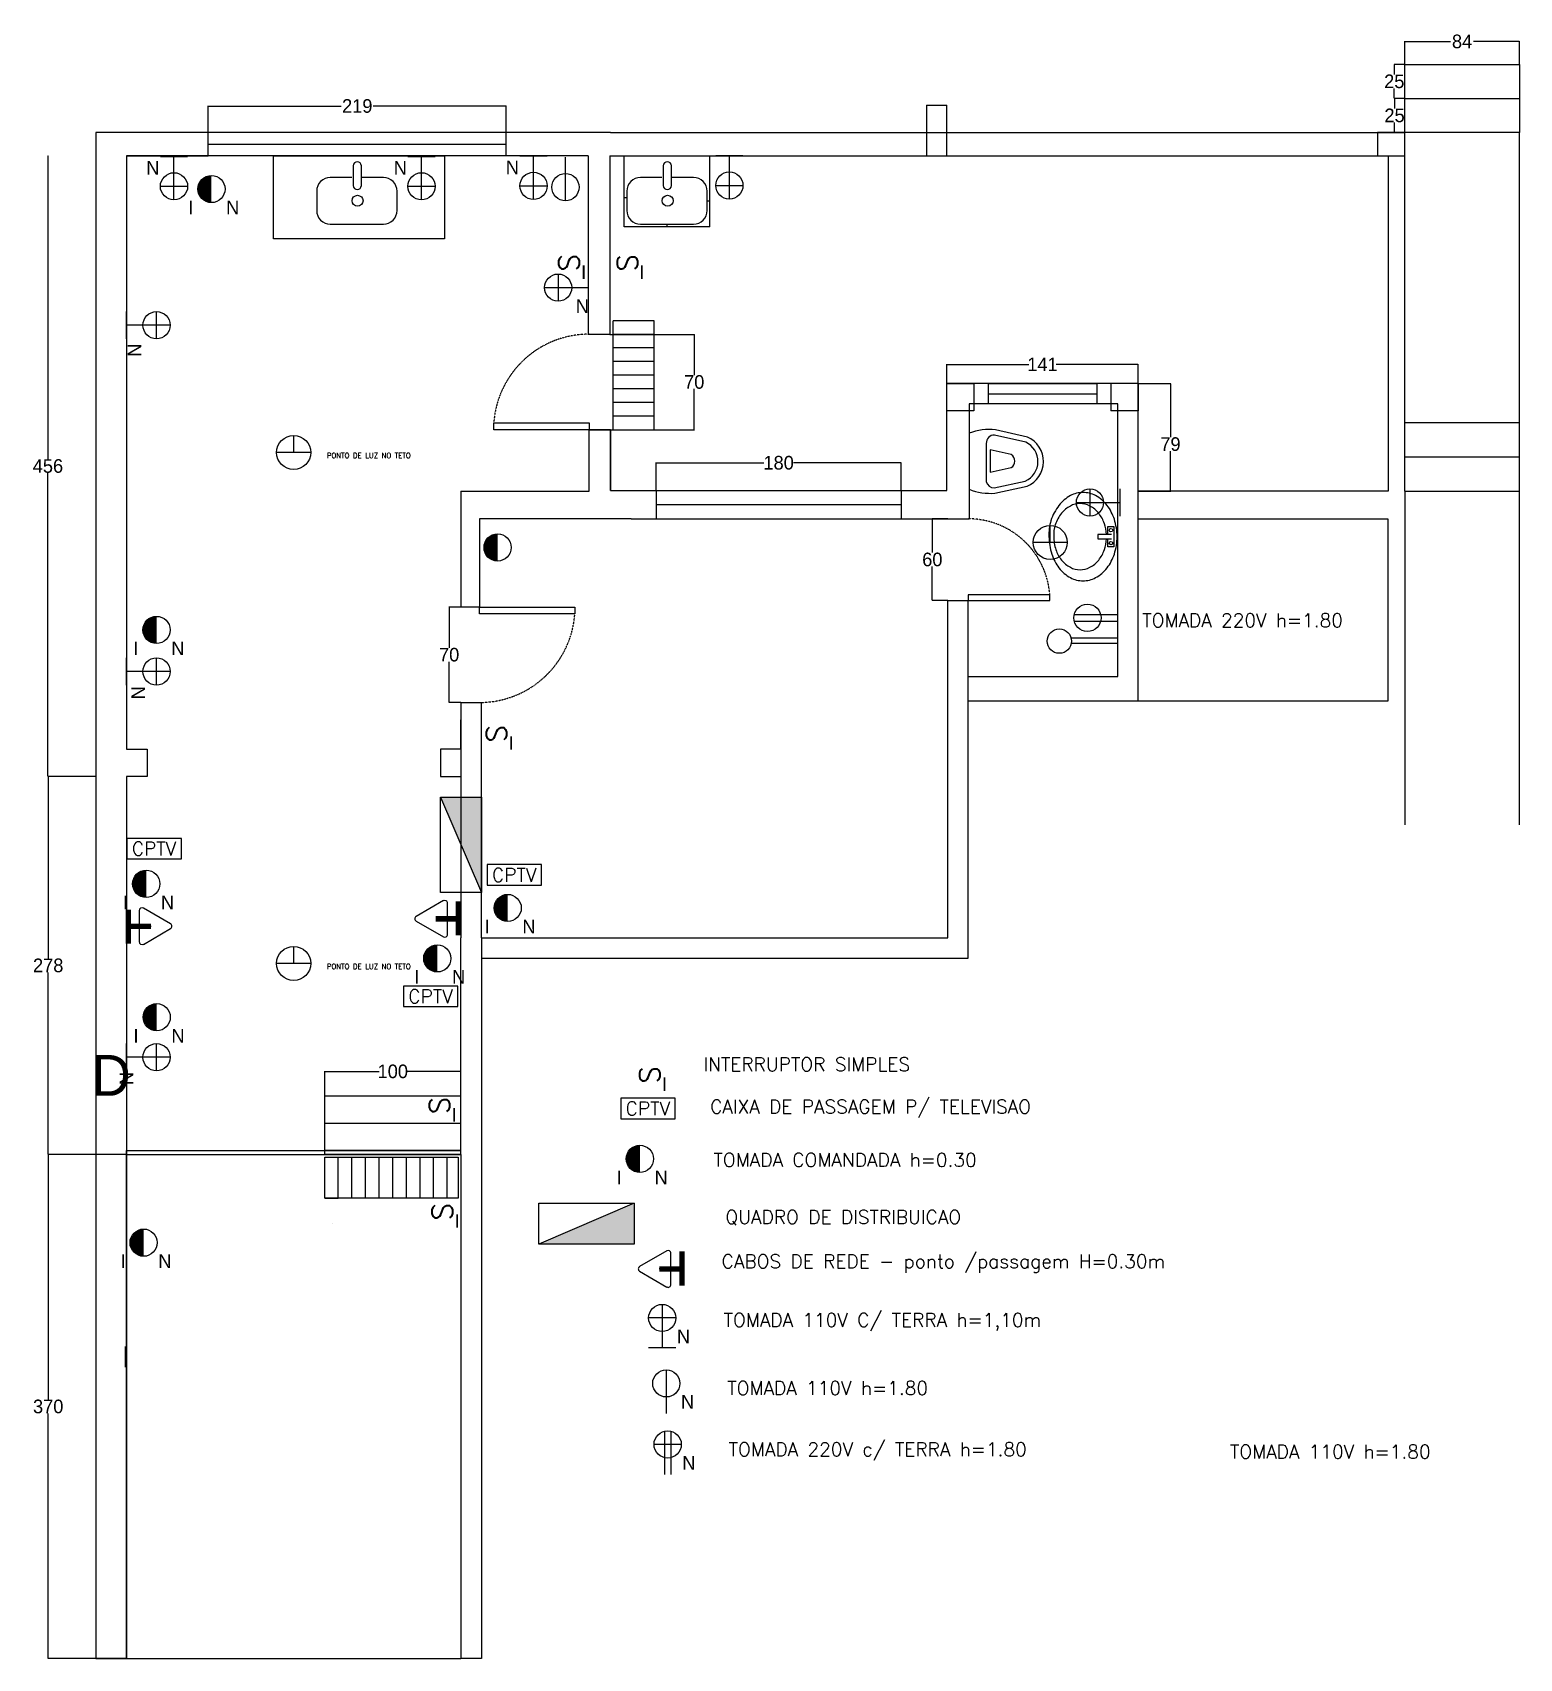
# Model space of a CAD drawing. Header units: inches. Extents: x -2639 to 1871, y -2753 to 207.
# Drawn here: x -424 to 668, y -986 to 207 of the extents above; entities that cross this region are included whole.
import ezdxf
from ezdxf.enums import TextEntityAlignment as Align

# ---------------------------------------------------------------- set-up
doc = ezdxf.new("R2010")
doc.units = ezdxf.units.IN
doc.header["$MEASUREMENT"] = 0
doc.linetypes.add('DASHED2', pattern=[0.375, 0.25, -0.125])
for name, color, linetype in [('2-MATERIAIS', 230, 'Continuous'), ('AMPLIACAO', 1, 'Continuous'), ('COTACAO', 230, 'Continuous'), ('COTAS-TEXTOS', 1, 'Continuous'), ('ELET-PONTOS', 5, 'Continuous'), ('ELETRICA-COMAND', 230, 'Continuous'), ('FEATURES', 1, 'Continuous'), ('PORTAS', 1, 'Continuous'), ('PTOSTEL', 5, 'Continuous'), ('PTSOMTV', 5, 'Continuous')]:
    doc.layers.add(name, color=color, linetype=linetype)
doc.styles.add('ROMANS', font='romans')
doc.dimstyles.new('Copy of Standard', dxfattribs={"dimtxt": 10.0005, "dimasz": 0.18, "dimexe": 0.18, "dimexo": 0.0625, "dimgap": 0.09, "dimtad": 0, "dimtih": 1, "dimtoh": 1, "dimdec": 0, "dimzin": 0, "dimdsep": 46, "dimtxsty": 'Standard', "dimcen": 0.09, "dimadec": 0, "dimazin": 0, "dimtfac": 1, "dimtdec": 0, "dimtofl": 0, "dimtmove": 0, "dimatfit": 3, "dimfxl": 1, "dimtolj": 1, "dimtzin": 0, "dimarcsym": 0})

msp = doc.modelspace()

# ---------------------------------------------------------------- texts
at = {"layer": '2-MATERIAIS'}
for rotation, p in [(180, (-335.5, 107.9)), (180, (-153.7, 107.9)), (180, (-71.4, 108.3)), (270, (-348.9, -25.9)), (270, (-346.2, -277.4)), (270, (-354.8, -560.6))]:
    msp.add_text('N', height=10, rotation=rotation, dxfattribs=at).set_placement(p, align=Align.MIDDLE)
for s, p in [('I', (-307.5, 78.9)), ('N', (-276.8, 78.9)), ('N', (-20, 6.5)), ('I', (-347.9, -244.8)), ('N', (-317.1, -244.8)), ('I', (-355.4, -431.3)), ('N', (-324.7, -431.3)), ('I', (-89.9, -449)), ('N', (-59.2, -449)), ('I', (-141.6, -485.9)), ('N', (-110.8, -485.9)), ('I', (-347.8, -529.2)), ('N', (-317, -529.2)), ('I', (7.1, -633.2)), ('N', (37.9, -633.2)), ('I', (-357.3, -694.6)), ('N', (-326.6, -694.6)), ('N', (54.3, -749.9)), ('N', (57.3, -797.9)), ('N', (58.3, -842.8))]:
    msp.add_text(s, height=10, dxfattribs=at).set_placement(p, align=Align.MIDDLE)
at = {"layer": 'COTACAO', "color": 4}
msp.add_text('D', height=30, dxfattribs=at).set_placement((-380.6, -573.3))
at = {"layer": 'COTAS-TEXTOS', "color": 0, "style": 'ROMANS'}
for s, height, p in [('PONTO DE LUZ NO TETO', 3.75, (-207.6, -105.1)), ('TOMADA 220V h=1.80', 10, (391.3, -229.2)), ('PONTO DE LUZ NO TETO', 3.75, (-207.6, -480.2)), ('INTERRUPTOR SIMPLES', 10, (69, -555.1)), ('CAIXA DE PASSAGEM P/ TELEVISAO', 10, (73.9, -586.2)), ('TOMADA COMANDADA h=0.30', 10, (76.4, -625.3)), ('QUADRO DE DISTRIBUICAO', 10, (85.1, -667.3)), ('CABOS DE REDE - ponto /passagem H=0.30m ', 10, (82.3, -699.8)), ('TOMADA 110V C/ TERRA h=1,10m', 10, (83.8, -742.8)), ('TOMADA 110V h=1.80', 10, (86.5, -792.9)), ('TOMADA 220V c/ TERRA h=1.80', 10, (87.5, -837.8)), ('TOMADA 110V h=1.80', 10, (455.7, -839.6))]:
    msp.add_text(s, height=height, dxfattribs=at).set_placement(p)
at = {"layer": 'ELETRICA-COMAND'}
for p in [(-19, 31.4), (23.8, 31.3), (-72.2, -314.3), (40.3, -564.8), (-114.2, -587.3), (-112, -665.2)]:
    msp.add_text('I', height=10, rotation=180, dxfattribs=at).set_placement(p, align=Align.MIDDLE)
at = {"layer": 'PORTAS', "insert": (-204.8, -667), "char_height": 0.2, "width": 81.635, "attachment_point": 1}
msp.add_mtext('{\\fArial|b0|i0|c0|p34;GRELHA}', dxfattribs=at)

# ---------------------------------------------------------------- blocks, each defined once
blk = doc.blocks.new('PET-LAV')
for p, q in [((-2.75, 7.26), (-2.75, 8.85)), ((-2.75, 8.85), (2.68, 8.85)), ((2.68, 8.85), (2.68, 7.26)), ((-0.65, 7.26), (-2.75, 7.26)), ((-0.65, 8.21), (-0.65, 4.56)), ((-0.65, 4.56), (0.58, 4.56)), ((0.58, 4.56), (0.58, 8.21)), ((2.68, 7.26), (0.58, 7.26))]:
    blk.add_line(p, q)
blk.add_lwpolyline([(-11.9, 0.58, 0.123897), (-11.06, -2.79, 0.105642), (-8.43, -5.89, 0.087132), (-4.33, -8.04, 0.093483), (-0.04, -8.57, 0.077421), (4.63, -7.84, 0.087132), (8.36, -5.89, 0.105642), (10.98, -2.79, 0.123897), (11.83, 0.58, 0.123897), (10.98, 3.95, 0.105642), (8.36, 7.05, 0.087132), (4.63, 9, 0.077421), (-0.04, 9.73, 0.077421), (-4.7, 9, 0.087132), (-8.43, 7.05, 0.105642), (-11.06, 3.95, 0.123897)], format="xyb", close=True)
for points in [[(-0.65, 6.86, 0.065957), (-3.52, 6.32, 0.088789), (-6.31, 4.81, 0.105013), (-8.27, 2.42, 0.120301), (-8.91, -0.2, 0.120301)], [(-8.91, -0.2, 0.120301), (-8.27, -2.83, 0.105013), (-6.31, -5.21, 0.088789), (-3.24, -6.87, 0.096303), (-0.04, -7.28, 0.079957), (3.45, -6.72, 0.088789), (6.24, -5.21, 0.105013), (8.2, -2.83, 0.120301), (8.84, -0.2, 0.120301), (8.2, 2.42, 0.105013), (6.24, 4.81, 0.088789), (3.45, 6.32, 0.065957), (0.58, 6.86, 0.079957)]]:
    blk.add_lwpolyline(points, format="xyb")
for centre in [(-1.78, 8.09), (1.7, 8.09)]:
    blk.add_circle(centre, 0.457)
blk = doc.blocks.new('PIA1')
at = {"layer": 'FEATURES', "xscale": 0.0273264, "yscale": 0.0273264, "zscale": 0.0273264, "rotation": 90}
blk.add_blockref('PET-LAV', (0.266, 0.001), dxfattribs=at)
blk = doc.blocks.new('T24')
at = {"layer": 'ELET-PONTOS'}
for p, q in [((-2.4, -0.3), (-2.4, -32.2)), ((2.4, -0.3), (2.4, -32.2))]:
    blk.add_line(p, q, dxfattribs=at)
blk.add_circle((0, -10), 10, dxfattribs=at)
blk = doc.blocks.new('T7')
at = {"layer": 'ELET-PONTOS'}
for p, q in [((0, 0), (0, -32)), ((10, -10), (-10, -10)), ((10, -32), (-10, -32))]:
    blk.add_line(p, q, dxfattribs=at)
blk.add_circle((0, -10), 10, dxfattribs=at)
blk = doc.blocks.new('T4')
at = {"layer": 'ELET-PONTOS'}
blk.add_line((0, 0), (0, -32), dxfattribs=at)
blk.add_circle((0, -10), 10, dxfattribs=at)
blk = doc.blocks.new('QDDIST')
at = {"layer": 'ELET-PONTOS'}
for p, q in [((-35, 0), (-35, 30)), ((-35, 30), (35, 30)), ((35, 30), (-35, 0)), ((35, 30), (35, 0)), ((35, 0), (-35, 0))]:
    blk.add_line(p, q, dxfattribs=at)
blk.add_solid([(-35, 0), (35, 30), (35, 0)], dxfattribs=at)
blk = doc.blocks.new('T28')
at = {"layer": 'ELET-PONTOS'}
for p, q in [((10, -10), (-10, -10)), ((-2.4, -0.3), (-2.4, -32)), ((2.4, -0.3), (2.4, -32))]:
    blk.add_line(p, q, dxfattribs=at)
blk.add_circle((0, -10), 10, dxfattribs=at)
blk = doc.blocks.new('PTTELBX')
at = {"layer": 'PTOSTEL'}
for p, q in [((21, 13.3), (1, 1.7)), ((24, -11.5), (24, 11.5)), ((1, -1.7), (21, -13.3)), ((11, -7.5), (11, -7.5))]:
    blk.add_line(p, q, dxfattribs=at)
for centre, start, end in [((22, 11.5), 0, 120), ((2, 0), 120, 240), ((22, -11.5), 240, 0)]:
    blk.add_arc(centre, 2, start, end, dxfattribs=at)
blk = doc.blocks.new('T10')
at = {"layer": 'ELET-PONTOS', "const_width": 10}
blk.add_lwpolyline([(0, -5, 0.999979), (0, -15, 1)], format="xyb", dxfattribs=at)
at = {"layer": 'ELET-PONTOS'}
blk.add_circle((0, -10), 10, dxfattribs=at)
blk = doc.blocks.new('CXPSTV')
at = {"layer": 'ELET-PONTOS'}
for p, q in [((-20, 0), (-20, -15)), ((20, 0), (-20, 0)), ((20, -15), (20, 0)), ((-20, -15), (20, -15))]:
    blk.add_line(p, q, dxfattribs=at)
at = {"layer": 'PTSOMTV', "style": 'ROMANS'}
blk.add_text('CPTV', height=10, dxfattribs=at).set_placement((-0.1, -7.5), align=Align.MIDDLE)
blk = doc.blocks.new('S1')
at = {"layer": 'ELET-PONTOS', "style": 'ROMANS'}
blk.add_text('S', height=15, dxfattribs=at).set_placement((0, -20), align=Align.MIDDLE)
blk = doc.blocks.new('*D171')
at = {"layer": 'COTACAO', "color": 0, "lineweight": -2}
for p, q in [((388.4, -50.4), (412.2, -50.4)), ((412, -50.5), (412, -89.8)), ((412, -129.1), (412, -100)), ((388.4, -129.3), (412.2, -129.3))]:
    blk.add_line(p, q, dxfattribs=at)
at = {"layer": 'COTACAO', "color": 0}
for points in [[(412, -50.5), (412, -50.5), (412, -50.4)], [(412, -129.1), (412, -129.1), (412, -129.3)]]:
    blk.add_solid(points, dxfattribs=at)
at = {"layer": 'Defpoints', "color": 0}
for p in [(388.3, -50.4), (388.3, -129.3), (412, -129.3)]:
    blk.add_point(p, dxfattribs=at)
at = {"layer": 'COTACAO', "color": 0, "insert": (412, -94.9), "char_height": 10, "attachment_point": 5}
blk.add_mtext('\\A1;79', dxfattribs=at)
blk = doc.blocks.new('*D172')
at = {"layer": 'COTACAO', "color": 0, "lineweight": -2}
for p, q in [((247.7, -50.3), (247.7, -36.2)), ((247.9, -36.3), (307.9, -36.3)), ((388.1, -36.3), (328.1, -36.3)), ((388.3, -50.3), (388.3, -36.2))]:
    blk.add_line(p, q, dxfattribs=at)
at = {"layer": 'COTACAO', "color": 0}
for points in [[(247.9, -36.3), (247.9, -36.4), (247.7, -36.3)], [(388.1, -36.3), (388.1, -36.4), (388.3, -36.3)]]:
    blk.add_solid(points, dxfattribs=at)
at = {"layer": 'Defpoints', "color": 0}
for p in [(388.3, -36.3), (247.7, -50.4), (388.3, -50.4)]:
    blk.add_point(p, dxfattribs=at)
at = {"layer": 'COTACAO', "color": 0, "insert": (318, -36.3), "char_height": 10, "attachment_point": 5}
blk.add_mtext('\\A1;141', dxfattribs=at)
blk = doc.blocks.new('*D173')
at = {"layer": 'COTACAO', "color": 0, "lineweight": -2}
for p, q in [((-294.7, 133.9), (-294.7, 153.4)), ((-294.5, 153.3), (-197, 153.3)), ((-76, 153.3), (-173.5, 153.3)), ((-75.8, 133.9), (-75.8, 153.4))]:
    blk.add_line(p, q, dxfattribs=at)
at = {"layer": 'COTACAO', "color": 0}
for points in [[(-294.5, 153.3), (-294.5, 153.2), (-294.7, 153.3)], [(-76, 153.3), (-76, 153.2), (-75.8, 153.3)]]:
    blk.add_solid(points, dxfattribs=at)
at = {"layer": 'Defpoints', "color": 0}
for p in [(-75.8, 153.3), (-294.7, 133.9), (-75.8, 133.9)]:
    blk.add_point(p, dxfattribs=at)
at = {"layer": 'COTACAO', "color": 0, "insert": (-185.3, 153.3), "char_height": 10, "attachment_point": 5}
blk.add_mtext('\\A1;219', dxfattribs=at)
blk = doc.blocks.new('*D174')
at = {"layer": 'COTACAO', "color": 0, "lineweight": -2}
for p, q in [((34.2, -128.9), (34.2, -108.4)), ((34.4, -108.6), (113.3, -108.6)), ((214, -108.6), (135.1, -108.6)), ((214.2, -128.9), (214.2, -108.4))]:
    blk.add_line(p, q, dxfattribs=at)
at = {"layer": 'COTACAO', "color": 0}
for points in [[(34.4, -108.6), (34.4, -108.6), (34.2, -108.6)], [(214, -108.6), (214, -108.6), (214.2, -108.6)]]:
    blk.add_solid(points, dxfattribs=at)
at = {"layer": 'Defpoints', "color": 0}
for p in [(214.2, -108.6), (34.2, -128.9), (214.2, -128.9)]:
    blk.add_point(p, dxfattribs=at)
at = {"layer": 'COTACAO', "color": 0, "insert": (124.2, -108.6), "char_height": 10, "attachment_point": 5}
blk.add_mtext('\\A1;180', dxfattribs=at)
blk = doc.blocks.new('*D175')
at = {"layer": 'COTACAO', "color": 0, "lineweight": -2}
for p, q in [((0.2, -14.3), (62.4, -14.3)), ((62.2, -14.4), (62.2, -44.2)), ((62.2, -84.1), (62.2, -54.4)), ((0.8, -84.3), (62.4, -84.3))]:
    blk.add_line(p, q, dxfattribs=at)
at = {"layer": 'COTACAO', "color": 0}
for points in [[(62.2, -14.4), (62.3, -14.4), (62.2, -14.3)], [(62.2, -84.1), (62.3, -84.1), (62.2, -84.3)]]:
    blk.add_solid(points, dxfattribs=at)
at = {"layer": 'Defpoints', "color": 0}
for p in [(0.2, -14.3), (0.7, -84.3), (62.2, -84.3)]:
    blk.add_point(p, dxfattribs=at)
at = {"layer": 'COTACAO', "color": 0, "insert": (62.2, -49.3), "char_height": 10, "attachment_point": 5}
blk.add_mtext('\\A1;70', dxfattribs=at)
blk = doc.blocks.new('*D176')
at = {"layer": 'COTACAO', "color": 0, "lineweight": -2}
for p, q in [((-109.3, -214.5), (-118, -214.5)), ((-117.8, -214.7), (-117.8, -244.4)), ((-117.8, -284.3), (-117.8, -254.6)), ((-109.3, -284.5), (-118, -284.5))]:
    blk.add_line(p, q, dxfattribs=at)
at = {"layer": 'COTACAO', "color": 0}
for points in [[(-117.8, -214.7), (-117.7, -214.7), (-117.8, -214.5)], [(-117.8, -284.3), (-117.7, -284.3), (-117.8, -284.5)]]:
    blk.add_solid(points, dxfattribs=at)
at = {"layer": 'Defpoints', "color": 0}
for p in [(-109.2, -214.5), (-117.8, -284.5), (-109.2, -284.5)]:
    blk.add_point(p, dxfattribs=at)
at = {"layer": 'COTACAO', "color": 0, "insert": (-117.8, -249.5), "char_height": 10, "attachment_point": 5}
blk.add_mtext('\\A1;70', dxfattribs=at)
blk = doc.blocks.new('*D177')
at = {"layer": 'COTACAO', "color": 0, "lineweight": -2}
for p, q in [((248.4, -149.6), (236.9, -149.6)), ((237.1, -149.8), (237.1, -174.5)), ((237.1, -209.4), (237.1, -184.7)), ((248.4, -209.6), (236.9, -209.6))]:
    blk.add_line(p, q, dxfattribs=at)
at = {"layer": 'COTACAO', "color": 0}
for points in [[(237, -149.8), (237.1, -149.8), (237.1, -149.6)], [(237, -209.4), (237.1, -209.4), (237.1, -209.6)]]:
    blk.add_solid(points, dxfattribs=at)
at = {"layer": 'Defpoints', "color": 0}
for p in [(237.1, -149.6), (248.5, -149.6), (248.5, -209.6)]:
    blk.add_point(p, dxfattribs=at)
at = {"layer": 'COTACAO', "color": 0, "insert": (237.1, -179.6), "char_height": 10, "attachment_point": 5}
blk.add_mtext('\\A1;60', dxfattribs=at)
blk = doc.blocks.new('*D178')
at = {"layer": 'COTACAO', "color": 0, "lineweight": -2}
for p, q in [((-209.2, -573.3), (-209.2, -555.2)), ((-209, -555.4), (-169.3, -555.4)), ((-109.4, -555.4), (-149.1, -555.4)), ((-109.2, -573.3), (-109.2, -555.2))]:
    blk.add_line(p, q, dxfattribs=at)
at = {"layer": 'COTACAO', "color": 0}
for points in [[(-209, -555.4), (-209, -555.4), (-209.2, -555.4)], [(-109.4, -555.4), (-109.4, -555.4), (-109.2, -555.4)]]:
    blk.add_solid(points, dxfattribs=at)
at = {"layer": 'Defpoints', "color": 0}
for p in [(-209.2, -555.4), (-209.2, -573.4), (-109.2, -573.4)]:
    blk.add_point(p, dxfattribs=at)
at = {"layer": 'COTACAO', "color": 0, "insert": (-159.2, -555.4), "char_height": 10, "attachment_point": 5}
blk.add_mtext('\\A1;100', dxfattribs=at)
blk = doc.blocks.new('*D179')
at = {"layer": 'COTACAO', "color": 0, "lineweight": -2}
for p, q in [((584.1, 183.9), (584.1, 200.9)), ((584.2, 200.7), (617.8, 200.7)), ((668.2, 200.7), (634.6, 200.7)), ((668.4, 183.9), (668.4, 200.9))]:
    blk.add_line(p, q, dxfattribs=at)
at = {"layer": 'COTACAO', "color": 0}
for points in [[(584.2, 200.8), (584.2, 200.7), (584.1, 200.7)], [(668.2, 200.8), (668.2, 200.7), (668.4, 200.7)]]:
    blk.add_solid(points, dxfattribs=at)
at = {"layer": 'Defpoints', "color": 0}
for p in [(668.4, 200.7), (584.1, 183.9), (668.4, 183.9)]:
    blk.add_point(p, dxfattribs=at)
at = {"layer": 'COTACAO', "color": 0, "insert": (626.2, 200.7), "char_height": 10, "attachment_point": 5}
blk.add_mtext('\\A1;84', dxfattribs=at)
blk = doc.blocks.new('*D180')
at = {"layer": 'COTACAO', "color": 0, "lineweight": -2}
for p, q in [((584, 183.9), (576.2, 183.9)), ((576.4, 183.7), (576.4, 176.5)), ((584, 158.9), (576.2, 158.9)), ((576.4, 159), (576.4, 166.3))]:
    blk.add_line(p, q, dxfattribs=at)
at = {"layer": 'COTACAO', "color": 0}
for points in [[(576.4, 183.7), (576.4, 183.7), (576.4, 183.9)], [(576.4, 159), (576.4, 159), (576.4, 158.9)]]:
    blk.add_solid(points, dxfattribs=at)
at = {"layer": 'Defpoints', "color": 0}
for p in [(576.4, 183.9), (584.1, 183.9), (584.1, 158.9)]:
    blk.add_point(p, dxfattribs=at)
at = {"layer": 'COTACAO', "color": 0, "insert": (576.4, 171.4), "char_height": 10, "attachment_point": 5}
blk.add_mtext('\\A1;25', dxfattribs=at)
blk = doc.blocks.new('*D181')
at = {"layer": 'COTACAO', "color": 0, "lineweight": -2}
for p, q in [((584, 158.9), (576.4, 158.9)), ((576.6, 158.7), (576.6, 151.5)), ((584, 133.9), (576.4, 133.9)), ((576.6, 134), (576.6, 141.3))]:
    blk.add_line(p, q, dxfattribs=at)
at = {"layer": 'COTACAO', "color": 0}
for points in [[(576.6, 158.7), (576.7, 158.7), (576.6, 158.9)], [(576.6, 134), (576.7, 134), (576.6, 133.9)]]:
    blk.add_solid(points, dxfattribs=at)
at = {"layer": 'Defpoints', "color": 0}
for p in [(576.6, 158.9), (584.1, 158.9), (584.1, 133.9)]:
    blk.add_point(p, dxfattribs=at)
at = {"layer": 'COTACAO', "color": 0, "insert": (576.6, 146.4), "char_height": 10, "attachment_point": 5}
blk.add_mtext('\\A1;25', dxfattribs=at)
blk = doc.blocks.new('*D182')
at = {"layer": 'COTACAO', "color": 0, "lineweight": -2}
for p, q in [((-354.8, -616.4), (-412.5, -616.4)), ((-412.3, -616.5), (-412.3, -796.3)), ((-412.3, -986.2), (-412.3, -806.5)), ((-354.8, -986.4), (-412.5, -986.4))]:
    blk.add_line(p, q, dxfattribs=at)
at = {"layer": 'COTACAO', "color": 0}
for points in [[(-412.3, -616.5), (-412.3, -616.5), (-412.3, -616.4)], [(-412.3, -986.2), (-412.3, -986.2), (-412.3, -986.4)]]:
    blk.add_solid(points, dxfattribs=at)
at = {"layer": 'Defpoints', "color": 0}
for p in [(-412.3, -616.4), (-354.7, -616.4), (-354.7, -986.4)]:
    blk.add_point(p, dxfattribs=at)
at = {"layer": 'COTACAO', "color": 0, "insert": (-412.3, -801.4), "char_height": 10, "attachment_point": 5}
blk.add_mtext('\\A1;370', dxfattribs=at)
blk = doc.blocks.new('*D183')
at = {"layer": 'COTACAO', "color": 0, "lineweight": -2}
for p, q in [((-377.3, -338.8), (-412.5, -338.8)), ((-412.3, -339), (-412.3, -472.5)), ((-412.3, -616.2), (-412.3, -482.7)), ((-377.3, -616.4), (-412.5, -616.4))]:
    blk.add_line(p, q, dxfattribs=at)
at = {"layer": 'COTACAO', "color": 0}
for points in [[(-412.3, -339), (-412.3, -339), (-412.3, -338.8)], [(-412.3, -616.2), (-412.3, -616.2), (-412.3, -616.4)]]:
    blk.add_solid(points, dxfattribs=at)
at = {"layer": 'Defpoints', "color": 0}
for p in [(-412.3, -338.8), (-377.3, -338.8), (-377.3, -616.4)]:
    blk.add_point(p, dxfattribs=at)
at = {"layer": 'COTACAO', "color": 0, "insert": (-412.3, -477.6), "char_height": 10, "attachment_point": 5}
blk.add_mtext('\\A1;278', dxfattribs=at)
blk = doc.blocks.new('*D184')
at = {"layer": 'COTACAO', "color": 0, "lineweight": -2}
for p, q in [((-412.3, 116.8), (-412.6, 116.8)), ((-412.5, 116.6), (-412.5, -105.9)), ((-412.5, -338.7), (-412.5, -116.1)), ((-412.4, -338.8), (-412.6, -338.8))]:
    blk.add_line(p, q, dxfattribs=at)
at = {"layer": 'COTACAO', "color": 0}
for points in [[(-412.5, 116.6), (-412.4, 116.6), (-412.5, 116.8)], [(-412.5, -338.7), (-412.4, -338.7), (-412.5, -338.8)]]:
    blk.add_solid(points, dxfattribs=at)
at = {"layer": 'Defpoints', "color": 0}
for p in [(-412.5, 116.8), (-412.2, 116.8), (-412.3, -338.8)]:
    blk.add_point(p, dxfattribs=at)
at = {"layer": 'COTACAO', "color": 0, "insert": (-412.5, -111), "char_height": 10, "attachment_point": 5}
blk.add_mtext('\\A1;456', dxfattribs=at)

# ---------------------------------------------------------------- dimensions: what is measured, and where the dimension line sits
at = {"layer": 'COTACAO'}
for base, p1, p2, picture, middle in [((668.4, 200.7), (584.1, 183.9), (668.4, 183.9), '*D179', (626.2, 200.7)), ((-75.8, 153.3), (-294.7, 133.9), (-75.8, 133.9), '*D173', (-185.3, 153.3)), ((388.3, -36.3), (247.7, -50.4), (388.3, -50.4), '*D172', (318, -36.3)), ((214.2, -108.6), (34.2, -128.9), (214.2, -128.9), '*D174', (124.2, -108.6)), ((-209.2, -555.4), (-109.2, -573.4), (-209.2, -573.4), '*D178', (-159.2, -555.4))]:
    dim = msp.add_linear_dim(base=base, p1=p1, p2=p2, dimstyle='Copy of Standard', dxfattribs=at)
    dim.commit()
    dim.dimension.update_dxf_attribs({"geometry": picture, "text_midpoint": middle})
for base, p1, p2, picture, middle in [((576.4, 183.9), (584.1, 158.9), (584.1, 183.9), '*D180', (576.4, 171.4)), ((576.6, 158.9), (584.1, 133.9), (584.1, 158.9), '*D181', (576.6, 146.4)), ((-412.5, 116.8), (-412.3, -338.8), (-412.2, 116.8), '*D184', (-412.5, -111)), ((62.2, -84.3), (0.2, -14.3), (0.7, -84.3), '*D175', (62.2, -49.3)), ((237.1, -149.6), (248.5, -209.6), (248.5, -149.6), '*D177', (237.1, -179.6)), ((-117.8, -284.5), (-109.2, -214.5), (-109.2, -284.5), '*D176', (-117.8, -249.5)), ((-412.3, -338.8), (-377.3, -616.4), (-377.3, -338.8), '*D183', (-412.3, -477.6)), ((-412.3, -616.4), (-354.7, -986.4), (-354.7, -616.4), '*D182', (-412.3, -801.4))]:
    dim = msp.add_linear_dim(base=base, p1=p1, p2=p2, angle=90, dimstyle='Copy of Standard', dxfattribs=at)
    dim.commit()
    dim.dimension.update_dxf_attribs({"geometry": picture, "text_midpoint": middle})
dim = msp.add_linear_dim(base=(412, -129.3), p1=(388.3, -50.4), p2=(388.3, -129.3), angle=90, dimstyle='Copy of Standard', dxfattribs=at)
dim.commit()
dim.dimension.update_dxf_attribs({"geometry": '*D171', "text_midpoint": (412, -94.9), "dimtype": 160})

# ---------------------------------------------------------------- linework, layer by layer
for p, q in [((584.1, 158.9), (584.1, 183.9)), ((584.1, 183.9), (668.4, 183.9)), ((668.4, 183.9), (668.4, 158.9)), ((584.1, 133.9), (584.1, 158.9)), ((584.1, 158.9), (668.4, 158.9)), ((668.4, 158.9), (668.4, 133.9)), ((-355.1, 133.9), (-377.3, 133.9)), ((-377.3, 133.9), (-377.3, -986.4)), ((0.7, 133.9), (-355.1, 133.9)), ((-294.7, 116.8), (-294.7, 133.9)), ((-75.8, 116.8), (-75.8, 133.9)), ((0.7, 133.9), (584.1, 133.9)), ((584.1, -129.3), (584.1, 133.9)), ((668.4, 133.9), (584.1, 133.9)), ((668.4, -374.3), (668.4, 133.9)), ((-294.7, 125.3), (-75.8, 125.3)), ((-354.7, 116.8), (-354.7, -318.8)), ((-15.8, 116.8), (-354.7, 116.8)), ((-354.7, 116.8), (-294.7, 116.8)), ((-15.8, 116.8), (-75.8, 116.8)), ((-15.8, 116.8), (-15.7, -14.3)), ((0.2, 116.8), (572, 116.8)), ((0.2, 116.8), (0.2, -14.3)), ((572, 116.8), (572, -129.3)), ((2.7, -84.3), (2.7, -4.3)), ((32.7, -4.3), (2.7, -4.3)), ((32.7, -84.3), (32.7, -4.3)), ((0.2, -14.3), (-15.7, -14.3)), ((32.7, -14.3), (2.7, -14.3)), ((32.7, -24.3), (2.7, -24.3)), ((32.7, -34.3), (2.7, -34.3)), ((32.7, -44.3), (2.7, -44.3)), ((32.7, -54.3), (2.7, -54.3)), ((247.7, -128.9), (247.7, -50.4)), ((388.3, -50.4), (247.7, -50.4)), ((278, -50.4), (358, -50.4)), ((278, -50.4), (278, -65.4)), ((278, -57.9), (358, -57.9)), ((358, -50.4), (358, -65.4)), ((388.3, -283.3), (388.3, -50.4)), ((32.7, -64.3), (2.7, -64.3)), ((373.3, -65.4), (264.2, -65.4)), ((264.2, -65.4), (264.2, -149.6)), ((373.3, -265.4), (373.3, -65.4)), ((32.7, -74.3), (2.7, -74.3)), ((32.7, -84.3), (32.7, -74.3)), ((668.4, -79.3), (584.1, -79.3)), ((668.4, -104.3), (668.4, -79.3)), ((-15, -129.4), (-15, -84.3)), ((-15, -84.3), (0.7, -84.3)), ((0.7, -84.3), (-15, -84.3)), ((0.7, -84.3), (0.7, -128.9)), ((0.7, -128.9), (0.7, -84.3)), ((2.7, -84.3), (32.7, -84.3)), ((584.1, -129.3), (584.1, -104.3)), ((584.1, -129.3), (584.1, -104.3)), ((584.1, -104.3), (668.4, -104.3)), ((-109.2, -129.4), (-15, -129.4)), ((-109.2, -129.4), (-109.2, -214.5)), ((0.7, -128.9), (0.7, -128.9)), ((0.7, -128.9), (247.7, -128.9)), ((34.2, -128.9), (214.2, -128.9)), ((34.2, -128.9), (34.2, -149.6)), ((214.2, -128.9), (214.2, -149.6)), ((572, -129.3), (388.3, -129.3)), ((584.1, -129.3), (584.1, -374.3)), ((584.1, -129.3), (668.4, -129.3)), ((34.2, -139.3), (214.2, -139.3)), ((16, -149.6), (-95.5, -149.6)), ((-95.5, -149.6), (-95.5, -214.5)), ((16, -149.6), (264.2, -149.6)), ((373.3, -265.4), (373.3, -149.8)), ((572, -150), (388.3, -150)), ((572, -283.3), (572, -150)), ((373.3, -265.4), (373.3, -195.4)), ((-95.5, -214.5), (-109.2, -214.5)), ((248.5, -457.2), (248.5, -209.6)), ((248.5, -209.6), (263.5, -209.6)), ((263.5, -472.2), (263.5, -209.6)), ((263.5, -265.4), (373.3, -265.4)), ((-109.2, -284.5), (-109.2, -457.2)), ((-94.1, -457.2), (-94.1, -284.5)), ((263.5, -283.3), (572, -283.3)), ((-109.2, -318.8), (-109.2, -297.4)), ((-354.7, -318.8), (-339.7, -318.8)), ((-339.7, -318.8), (-339.7, -338.8)), ((-109.2, -318.8), (-124.2, -318.8)), ((-124.2, -318.8), (-124.2, -338.8)), ((-109.2, -318.8), (-109.2, -318.8)), ((-339.7, -338.8), (-354.7, -338.8)), ((-354.7, -338.8), (-354.7, -986.4)), ((-124.2, -338.8), (-109.2, -338.8)), ((-109.2, -616.4), (-109.2, -457.2)), ((-94.1, -457.2), (248.5, -457.2)), ((-94.1, -457.2), (-94.1, -986.4)), ((-94.1, -472.2), (263.5, -472.2)), ((-209.2, -593.4), (-209.2, -573.4)), ((-209.2, -573.4), (-109.2, -573.4)), ((-209.2, -613.4), (-209.2, -593.4)), ((-209.2, -593.4), (-109.2, -593.4)), ((-354.7, -616.4), (-354.7, -613.4)), ((-354.7, -613.4), (-109.2, -613.4)), ((-354.7, -986.4), (-354.7, -616.4)), ((-354.7, -616.4), (-109.2, -616.4)), ((-109.2, -613.4), (-209.2, -613.4)), ((-109.2, -613.4), (-209.2, -613.4)), ((-209.2, -618.4), (-111.2, -618.4)), ((-209.2, -648.4), (-209.2, -618.4)), ((-199.2, -648.4), (-199.2, -618.4)), ((-189.2, -648.4), (-189.2, -618.4)), ((-179.2, -648.4), (-179.2, -618.4)), ((-169.2, -648.4), (-169.2, -618.4)), ((-159.2, -648.4), (-159.2, -618.4)), ((-149.2, -648.4), (-149.2, -618.4)), ((-139.2, -648.4), (-139.2, -618.4)), ((-129.2, -648.4), (-129.2, -618.4)), ((-119.2, -648.4), (-119.2, -618.4)), ((-111.2, -618.4), (-111.2, -648.4)), ((-109.2, -616.4), (-109.2, -986.4)), ((-111.2, -648.4), (-209.2, -648.4)), ((-209.2, -648.4), (-199.2, -648.4)), ((-355.6, -772.6), (-355.6, -757.3)), ((-377.3, -986.4), (-109.2, -986.4)), ((-94.1, -986.4), (-109.2, -986.4))]:
    msp.add_line(p, q)
at = {"layer": '2-MATERIAIS', "linetype": 'Continuous'}
for p, q in [((-232, -101), (-232, -88.5)), ((-219.5, -101), (-244.5, -101)), ((323.7, -167), (323.7, -154.5)), ((336.2, -167), (311.2, -167)), ((-232, -476.1), (-232, -463.6)), ((-219.5, -476.1), (-244.5, -476.1))]:
    msp.add_line(p, q, dxfattribs=at)
at = {"layer": '2-MATERIAIS', "color": 3, "linetype": 'Continuous'}
for p, q in [((-345.3, -448.8), (-336.7, -448.8)), ((-119.1, -443.3), (-127.7, -443.4)), ((45.1, -700.4), (36.5, -700.4))]:
    msp.add_line(p, q, dxfattribs=at)
at = {"layer": '2-MATERIAIS', "const_width": 4}
for points in [[(-127.7, -443.4), (-119.1, -443.4), (-111, -443.4), (-111, -430.4)], [(-353.4, -448.8), (-353.4, -436.6)], [(-111, -443.4), (-111, -455.6)], [(-336.7, -448.8), (-345.3, -448.8), (-353.4, -448.8), (-353.4, -461.7)], [(36.5, -700.4), (45.1, -700.4), (53.2, -700.4), (53.2, -687.4)], [(53.2, -700.4), (53.2, -712.6)]]:
    msp.add_lwpolyline(points, dxfattribs=at)
at = {"layer": '2-MATERIAIS', "linetype": 'Continuous'}
for centre in [(-232, -101), (323.7, -167), (-232, -476.1)]:
    msp.add_circle(centre, 12.5, dxfattribs=at)
at = {"layer": 'AMPLIACAO'}
for p, q in [((10.7, 64.6), (10.7, 116.8)), ((73.7, 64.6), (73.7, 116.8)), ((12.7, 86), (10.7, 86)), ((71.7, 83.8), (73.7, 83.8)), ((73.7, 64.6), (10.7, 64.6)), ((42.2, 66.6), (42.2, 64.6)), ((264.2, -86.9), (264.2, -128)), ((373.2, -237.3), (339.1, -237.3)), ((373.2, -241.3), (339.2, -241.3))]:
    msp.add_line(p, q, dxfattribs=at)
msp.add_lwpolyline([(-121.2, 116.8), (-121.2, 55.8), (-246.9, 55.8), (-246.9, 116.8)], close=True, dxfattribs=at)
for points in [[(-182.3, 94.9), (-182.3, 109.5, 0.979441), (-188.3, 109.5), (-188.3, 94.9, 0.979441)], [(45.5, 94.9), (45.5, 109.5, 0.979441), (39.5, 109.5), (39.5, 94.9, 0.979441)], [(276.7, -122.6, 0.3355), (282.5, -126.9), (305.4, -122, 0.640451), (305.7, -93.5), (282.8, -88.2, 0.426933), (276.7, -94.4)], [(279.7, -115.4), (295, -112.1, 0.544856), (295.1, -102.5), (279.7, -99)]]:
    msp.add_lwpolyline(points, format="xyb", close=True, dxfattribs=at)
for points in [[(-189.3, 100.9), (-205.1, 100.9, 0.414214), (-215.1, 90.9), (-215.1, 76.6, 0.414214), (-205.1, 66.6), (-166.1, 66.6, 0.414214), (-156.1, 76.6), (-156.1, 90.9, 0.414214), (-166.1, 100.9), (-181.3, 100.9), (-182.3, 100.9)], [(38.5, 100.9), (22.7, 100.9, 0.414214), (12.7, 90.9), (12.7, 76.6, 0.414214), (22.7, 66.6), (61.7, 66.6, 0.414214), (71.7, 76.6), (71.7, 90.9, 0.414214), (61.7, 100.9), (46.5, 100.9), (45.5, 100.9)], [(264.2, -128, 0.114353), (283.1, -130.9), (306.7, -125.8, 0.65669), (307, -89.7), (283.5, -84.3, 0.116618), (264.2, -86.9, 0.116618)]]:
    msp.add_lwpolyline(points, format="xyb", dxfattribs=at)
for points in [[(-178.3, 100.9), (-179.3, 100.9)], [(49.5, 100.9), (48.5, 100.9)]]:
    msp.add_lwpolyline(points, dxfattribs=at)
for centre, radius in [((-185.1, 83.8), 4.04), ((42.7, 83.8), 4.04), ((330.4, -239.5), 8.93)]:
    msp.add_circle(centre, radius, dxfattribs=at)
at = {"layer": 'COTACAO'}
msp.add_line((-109.2, -284.5), (-94.1, -284.5), dxfattribs=at)
at = {"layer": 'PORTAS'}
for p, q in [((232.7, 153.9), (232.7, 116.8)), ((232.7, 153.9), (247.7, 153.9)), ((247.7, 133.9), (247.7, 153.9)), ((247.7, 116.8), (247.7, 133.9)), ((584.1, 133.9), (564.1, 133.9)), ((564.1, 133.9), (564.1, 116.8)), ((564.1, 116.8), (584.1, 116.8)), ((247.7, -50.4), (267.7, -50.4)), ((267.7, -50.4), (267.7, -70.4)), ((388.3, -50.4), (368.3, -50.4)), ((368.3, -50.4), (368.3, -70.4)), ((388.3, -50.4), (388.3, -70.4)), ((267.7, -70.4), (247.7, -70.4)), ((388.3, -70.4), (368.3, -70.4)), ((-209.2, -616.4), (-209.2, -613.4)), ((-209.2, -613.4), (-109.2, -613.4)), ((-109.2, -616.4), (-209.2, -616.4))]:
    msp.add_line(p, q, dxfattribs=at)
for points in [[(-15, -84.3), (-85, -84.3), (-85, -79.3), (-15, -79.3)], [(-95.5, -214.5), (-25.5, -214.5), (-25.5, -219.5), (-95.5, -219.5)], [(263.3, -209.7), (323.3, -209.7), (323.3, -205.4), (263.3, -205.4)]]:
    msp.add_lwpolyline(points, close=True, dxfattribs=at)
at = {"layer": 'PORTAS', "linetype": 'DASHED2', "ltscale": 0.5}
for centre, radius, start, end in [((-15.1, -84.3), 70.1, 89.9151, 175.8428), ((263.4, -209.8), 60.1, 4.1572, 90.0849), ((-95.4, -214.4), 70.1, 269.9151, 355.8428)]:
    msp.add_arc(centre, radius, start, end, dxfattribs=at)

# ---------------------------------------------------------------- block references
at = {"layer": '2-MATERIAIS'}
for name, p, rotation in [('T7', (-319.9, 84.4), 180), ('T7', (-138.1, 84.4), 180), ('T7', (-55.8, 84.7), 180), ('T4', (-32.4, 83.8), 180), ('T7', (88, 85), 180), ('T7', (-47.8, 20), 90), ('T7', (-322.7, -7.6), 270), ('T7', (342.9, -137.7), 90), ('T24', (341, -222.4), 90), ('T7', (-322.7, -261.8), 270), ('QDDIST', (-94.1, -389.1), 90), ('PTTELBX', (-321.4, -448.8), 180), ('T7', (-322.7, -545), 270)]:
    msp.add_blockref(name, p, dxfattribs=dict(at, rotation=rotation))
for name, p in [('T10', (-292.4, 102.4)), ('T10', (-82.2, -160.7)), ('T10', (-332.7, -221.3)), ('CXPSTV', (-334.5, -384.3)), ('CXPSTV', (-69.9, -403.6)), ('T10', (-340.3, -407.7)), ('T10', (-74.8, -425.4)), ('PTTELBX', (-143, -443.3)), ('T10', (-126.5, -462.4)), ('CXPSTV', (-131.4, -492.8)), ('T10', (-332.6, -505.6)), ('CXPSTV', (28.2, -575.1)), ('T10', (22.3, -609.6)), ('QDDIST', (-16.9, -682.1)), ('T10', (-342.2, -671.1)), ('PTTELBX', (21.1, -700.4)), ('T7', (38.7, -726.4)), ('T4', (41.7, -774.4)), ('T28', (42.7, -819.2))]:
    msp.add_blockref(name, p, dxfattribs=at)
at = {"layer": 'ELETRICA-COMAND', "rotation": 90}
for p in [(-49.9, 38.3), (-7, 38.2), (-103.1, -307.5), (9.4, -557.9), (-145, -580.4), (-142.9, -658.4)]:
    msp.add_blockref('S1', p, dxfattribs=at)
at = {"layer": 'PORTAS', "xscale": 100, "yscale": 100, "zscale": 100, "rotation": 180}
msp.add_blockref('PIA1', (372.8, -162.8), dxfattribs=at)

msp.set_redraw_order([(e.dxf.handle, doc.entitydb.next_handle()) for e in msp.query("TEXT MTEXT ATTDEF DIMENSION ARC_DIMENSION")])  # texts and dimensions are drawn at this point

doc.saveas('drawing.dxf')
